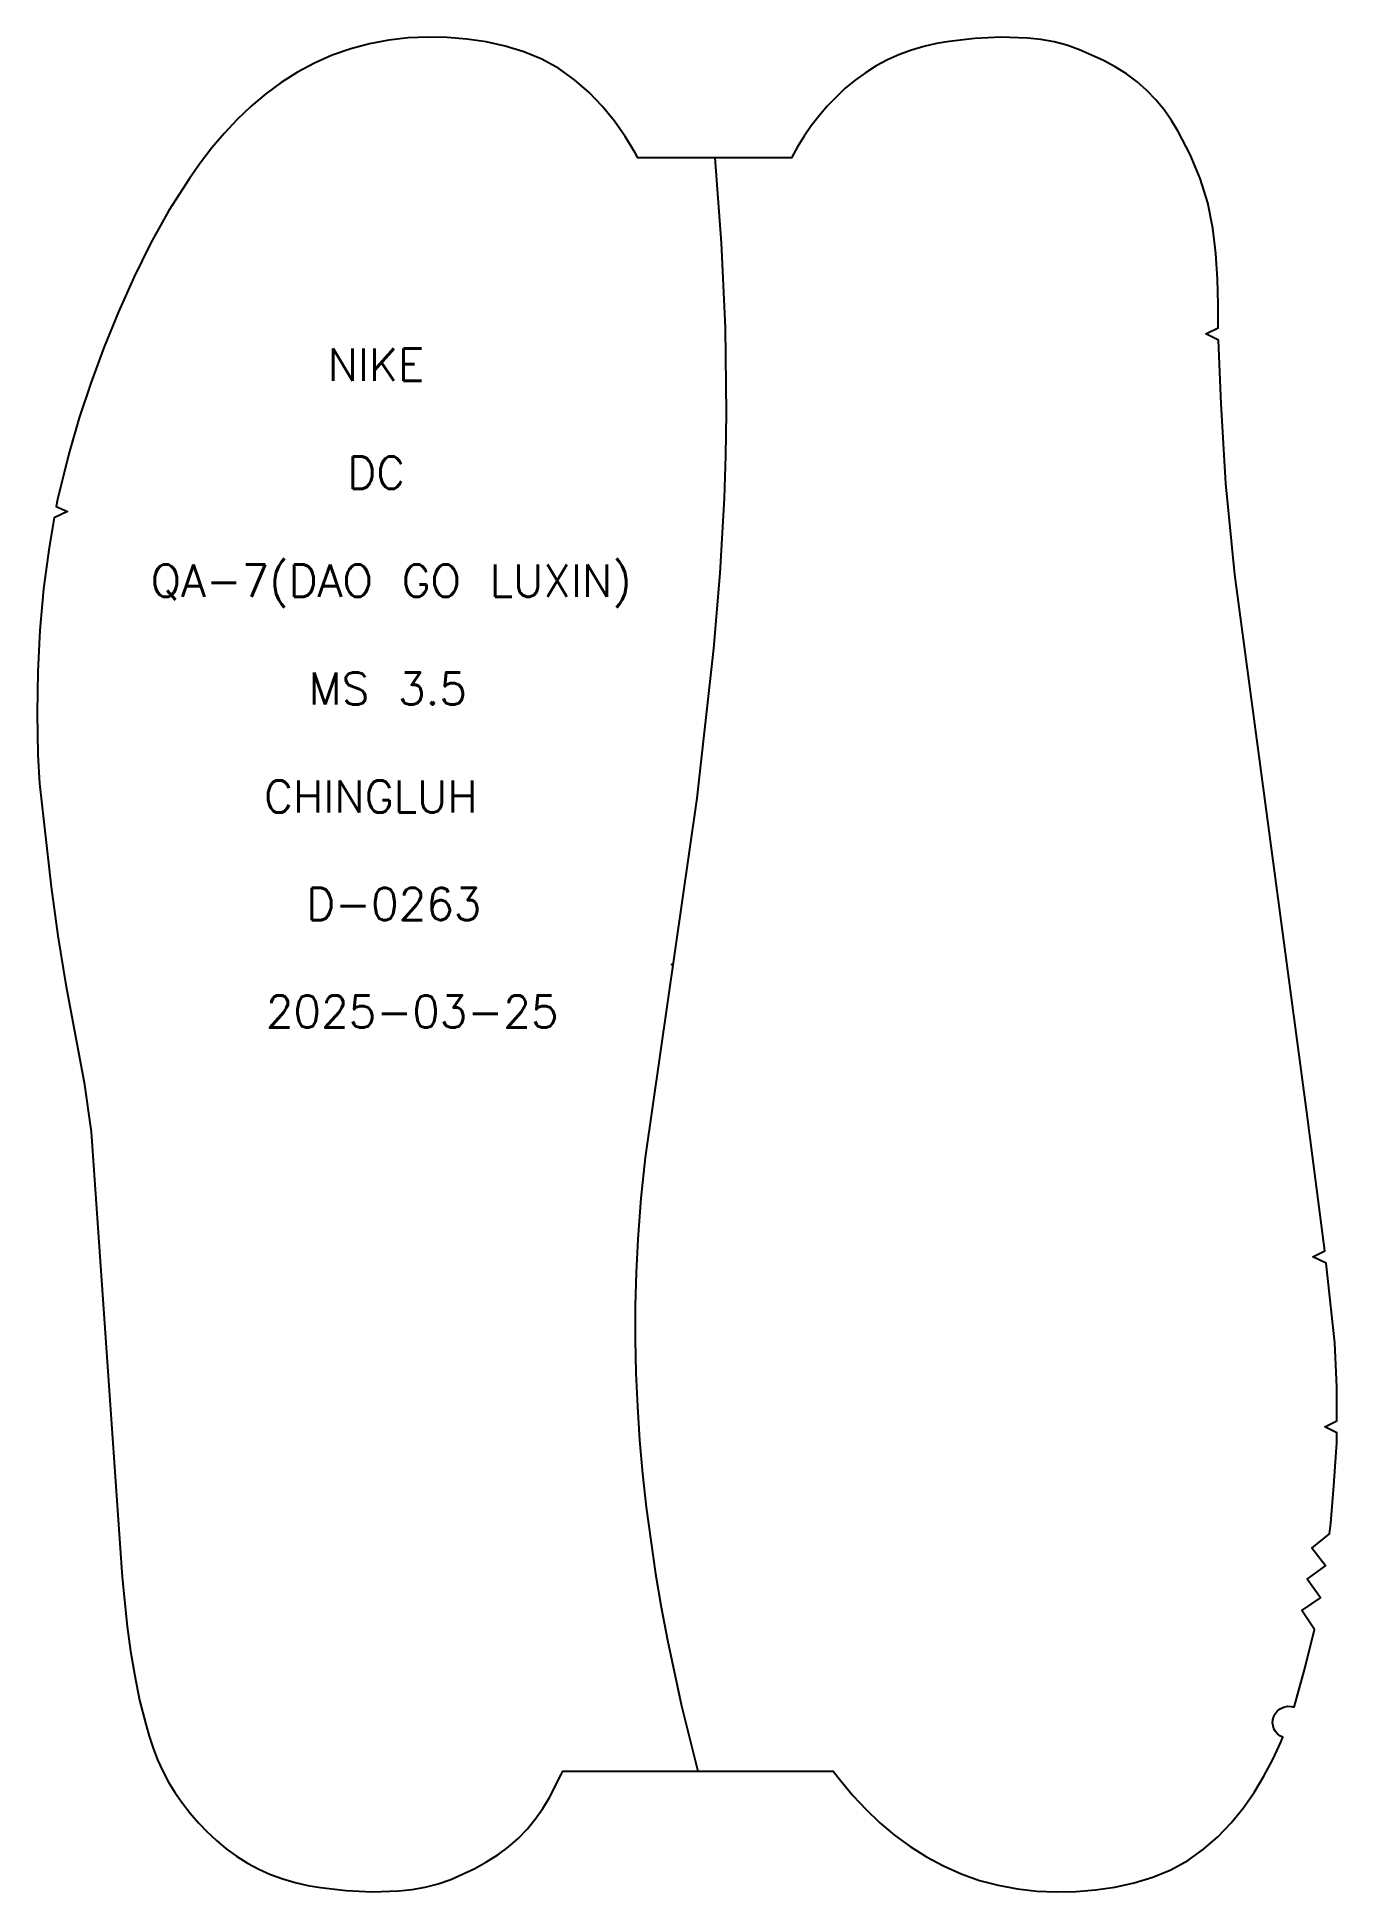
# Model space of a CAD drawing. Extents: x -3600 to 4663, y 5 to 334.
# Drawn here: x -3599.8 to -3438.4, y 4.9 to 235.3 of the extents above; entities that cross this region are included whole.
import ezdxf

# ---------------------------------------------------------------- set-up
doc = ezdxf.new("R2010")
doc.units = 0
doc.layers.add('DEFAULT', color=7, linetype='CONTINUOUS')
doc.styles.add('MTXPL_ARIAL', font='txt.shx', dxfattribs={"height": 0.2})

# ---------------------------------------------------------------- blocks, each defined once
blk = doc.blocks.new('*X20')
at = {"layer": 'DEFAULT', "color": 7, "style": 'MTXPL_ARIAL'}
for s, p in [('NIKE', (-3563.76, 192.57)), ('DC', (-3561.32, 179.16)), ('QA-7(DAO GO LUXIN)', (-3585.74, 165.76)), ('MS 3.5', (-3566.12, 152.36)), ('CHINGLUH', (-3571.67, 138.96)), ('D-0263', (-3566.42, 125.61)), ('2025-03-25', (-3571.42, 112.26))]:
    blk.add_text(s, height=4, dxfattribs=at).set_placement(p)

msp = doc.modelspace()

# ---------------------------------------------------------------- linework, layer by layer
at = {"layer": 'DEFAULT', "color": 7}
msp.add_lwpolyline([(-3443.7, 27.86), (-3442.36, 32.67), (-3441.16, 37.53), (-3442.75, 39.86), (-3440.42, 41.46), (-3442.09, 43.74), (-3439.81, 45.41), (-3441.53, 47.63), (-3439.31, 49.38), (-3439.15, 50.71), (-3438.76, 55.35), (-3438.42, 60.7), (-3438.41, 61.93), (-3439.9, 62.69), (-3438.4, 63.43), (-3438.41, 67.6), (-3438.64, 73.13), (-3439.72, 83), (-3441.39, 83.79), (-3439.89, 84.53), (-3442.13, 101.75), (-3451.09, 168.54), (-3452.18, 179.83), (-3452.78, 189.73), (-3453.09, 197.62), (-3454.66, 198.41), (-3453.13, 199.14), (-3453.16, 202.04), (-3453.24, 205.22), (-3453.44, 208.39), (-3453.81, 211.55), (-3454.43, 214.68), (-3455.39, 217.72), (-3456.63, 220.67), (-3458.1, 223.52), (-3458.94, 224.89), (-3459.86, 226.22), (-3460.87, 227.47), (-3461.99, 228.65), (-3463.22, 229.71), (-3464.53, 230.68), (-3465.92, 231.55), (-3467.37, 232.34), (-3470.37, 233.7), (-3471.93, 234.25), (-3473.53, 234.68), (-3475.16, 234.96), (-3476.82, 235.13), (-3480.13, 235.26), (-3483.35, 235.08), (-3486.55, 234.73), (-3488.13, 234.45), (-3489.7, 234.09), (-3491.24, 233.64), (-3492.74, 233.09), (-3494.2, 232.43), (-3495.61, 231.68), (-3496.96, 230.84), (-3498.24, 229.91), (-3499.46, 228.9), (-3500.61, 227.82), (-3501.69, 226.67), (-3502.72, 225.48), (-3503.68, 224.24), (-3504.58, 222.96), (-3505.4, 221.63), (-3506.13, 220.26), (-3525.22, 220.26), (-3525.56, 220.9), (-3526.79, 222.91), (-3528.14, 224.84), (-3529.64, 226.68), (-3531.28, 228.4), (-3533.08, 229.97), (-3535.03, 231.36), (-3537.14, 232.52), (-3539.37, 233.44), (-3541.69, 234.15), (-3544.06, 234.67), (-3546.47, 235.02), (-3548.89, 235.21), (-3551.32, 235.26), (-3553.75, 235.15), (-3556.17, 234.88), (-3558.55, 234.44), (-3560.89, 233.82), (-3563.17, 233.02), (-3565.37, 232.04), (-3567.49, 230.9), (-3569.51, 229.62), (-3571.44, 228.2), (-3573.26, 226.67), (-3574.98, 225.03), (-3576.6, 223.29), (-3578.13, 221.49), (-3579.57, 219.62), (-3580.93, 217.7), (-3583.46, 213.73), (-3585.75, 209.63), (-3587.83, 205.42), (-3589.74, 201.15), (-3591.49, 196.81), (-3593.12, 192.43), (-3594.6, 188), (-3595.91, 183.52), (-3597.3, 177.84), (-3597.46, 176.97), (-3596.05, 176.33), (-3597.72, 175.57), (-3598.36, 171.88), (-3599.04, 166.76), (-3599.5, 161.62), (-3599.76, 156.47), (-3599.84, 151.31), (-3599.73, 146.15), (-3599.54, 142.57), (-3598.08, 129.74), (-3597.26, 123.64), (-3596.25, 117.55), (-3593.98, 105.42), (-3593.14, 99.31), (-3589.26, 44.02), (-3588.64, 37.87), (-3588.23, 34.82), (-3587.72, 31.77), (-3587.1, 28.74), (-3586.35, 25.74), (-3585.91, 24.25), (-3585.43, 22.78), (-3584.87, 21.34), (-3584.23, 19.93), (-3583.5, 18.56), (-3582.68, 17.23), (-3581.78, 15.95), (-3580.82, 14.71), (-3579.79, 13.51), (-3578.71, 12.37), (-3577.56, 11.29), (-3576.34, 10.28), (-3575.06, 9.35), (-3573.71, 8.5), (-3572.3, 7.75), (-3570.84, 7.1), (-3569.33, 6.55), (-3567.79, 6.09), (-3566.23, 5.73), (-3564.64, 5.45), (-3561.45, 5.11), (-3558.23, 4.92), (-3554.92, 5.06), (-3553.26, 5.22), (-3551.62, 5.51), (-3550.03, 5.93), (-3548.47, 6.48), (-3545.47, 7.85), (-3544.02, 8.64), (-3542.63, 9.51), (-3541.32, 10.47), (-3540.09, 11.54), (-3538.97, 12.71), (-3537.96, 13.97), (-3537.04, 15.29), (-3536.2, 16.66), (-3534.73, 19.51), (-3534.56, 19.92), (-3500.97, 19.92), (-3500.03, 18.7), (-3498.5, 16.89), (-3496.88, 15.16), (-3495.16, 13.52), (-3493.34, 11.98), (-3491.41, 10.57), (-3489.39, 9.28), (-3487.27, 8.15), (-3485.07, 7.17), (-3482.79, 6.36), (-3480.45, 5.74), (-3478.07, 5.3), (-3475.65, 5.03), (-3473.22, 4.92), (-3470.79, 4.97), (-3468.37, 5.16), (-3465.96, 5.51), (-3463.59, 6.03), (-3461.27, 6.74), (-3459.04, 7.67), (-3456.93, 8.83), (-3454.98, 10.22), (-3453.18, 11.78), (-3451.54, 13.5), (-3450.04, 15.34), (-3448.69, 17.28), (-3447.46, 19.29), (-3446.36, 21.37), (-3445.37, 23.5), (-3445.12, 24.12, -0.982862)], format="xyb", close=True, dxfattribs=at)
at = {"layer": 'DEFAULT'}
msp.add_lwpolyline([(-3515.68, 220.26), (-3514.87, 209.72), (-3514.39, 199.15), (-3514.26, 188.58), (-3514.33, 183.29), (-3514.5, 178.01), (-3515.03, 168.67), (-3515.82, 159.35), (-3517.91, 140.75), (-3524.31, 96.12), (-3524.84, 91.07), (-3525.24, 86), (-3525.45, 81.85), (-3525.56, 77.69), (-3525.56, 73.53), (-3525.47, 69.36), (-3525.28, 65.19), (-3525, 61.03), (-3524.63, 56.86), (-3524.17, 52.7), (-3523.63, 48.55), (-3523.01, 44.42), (-3522.31, 40.29), (-3521.53, 36.18), (-3519.78, 28.01), (-3517.77, 19.92)], dxfattribs=at)
msp.add_point((-3521.02, 120.09), dxfattribs=at)

# ---------------------------------------------------------------- block references
at = {"layer": 'DEFAULT', "color": 7}
msp.add_blockref('*X20', (0, 0), dxfattribs=at)

doc.saveas('drawing.dxf')
